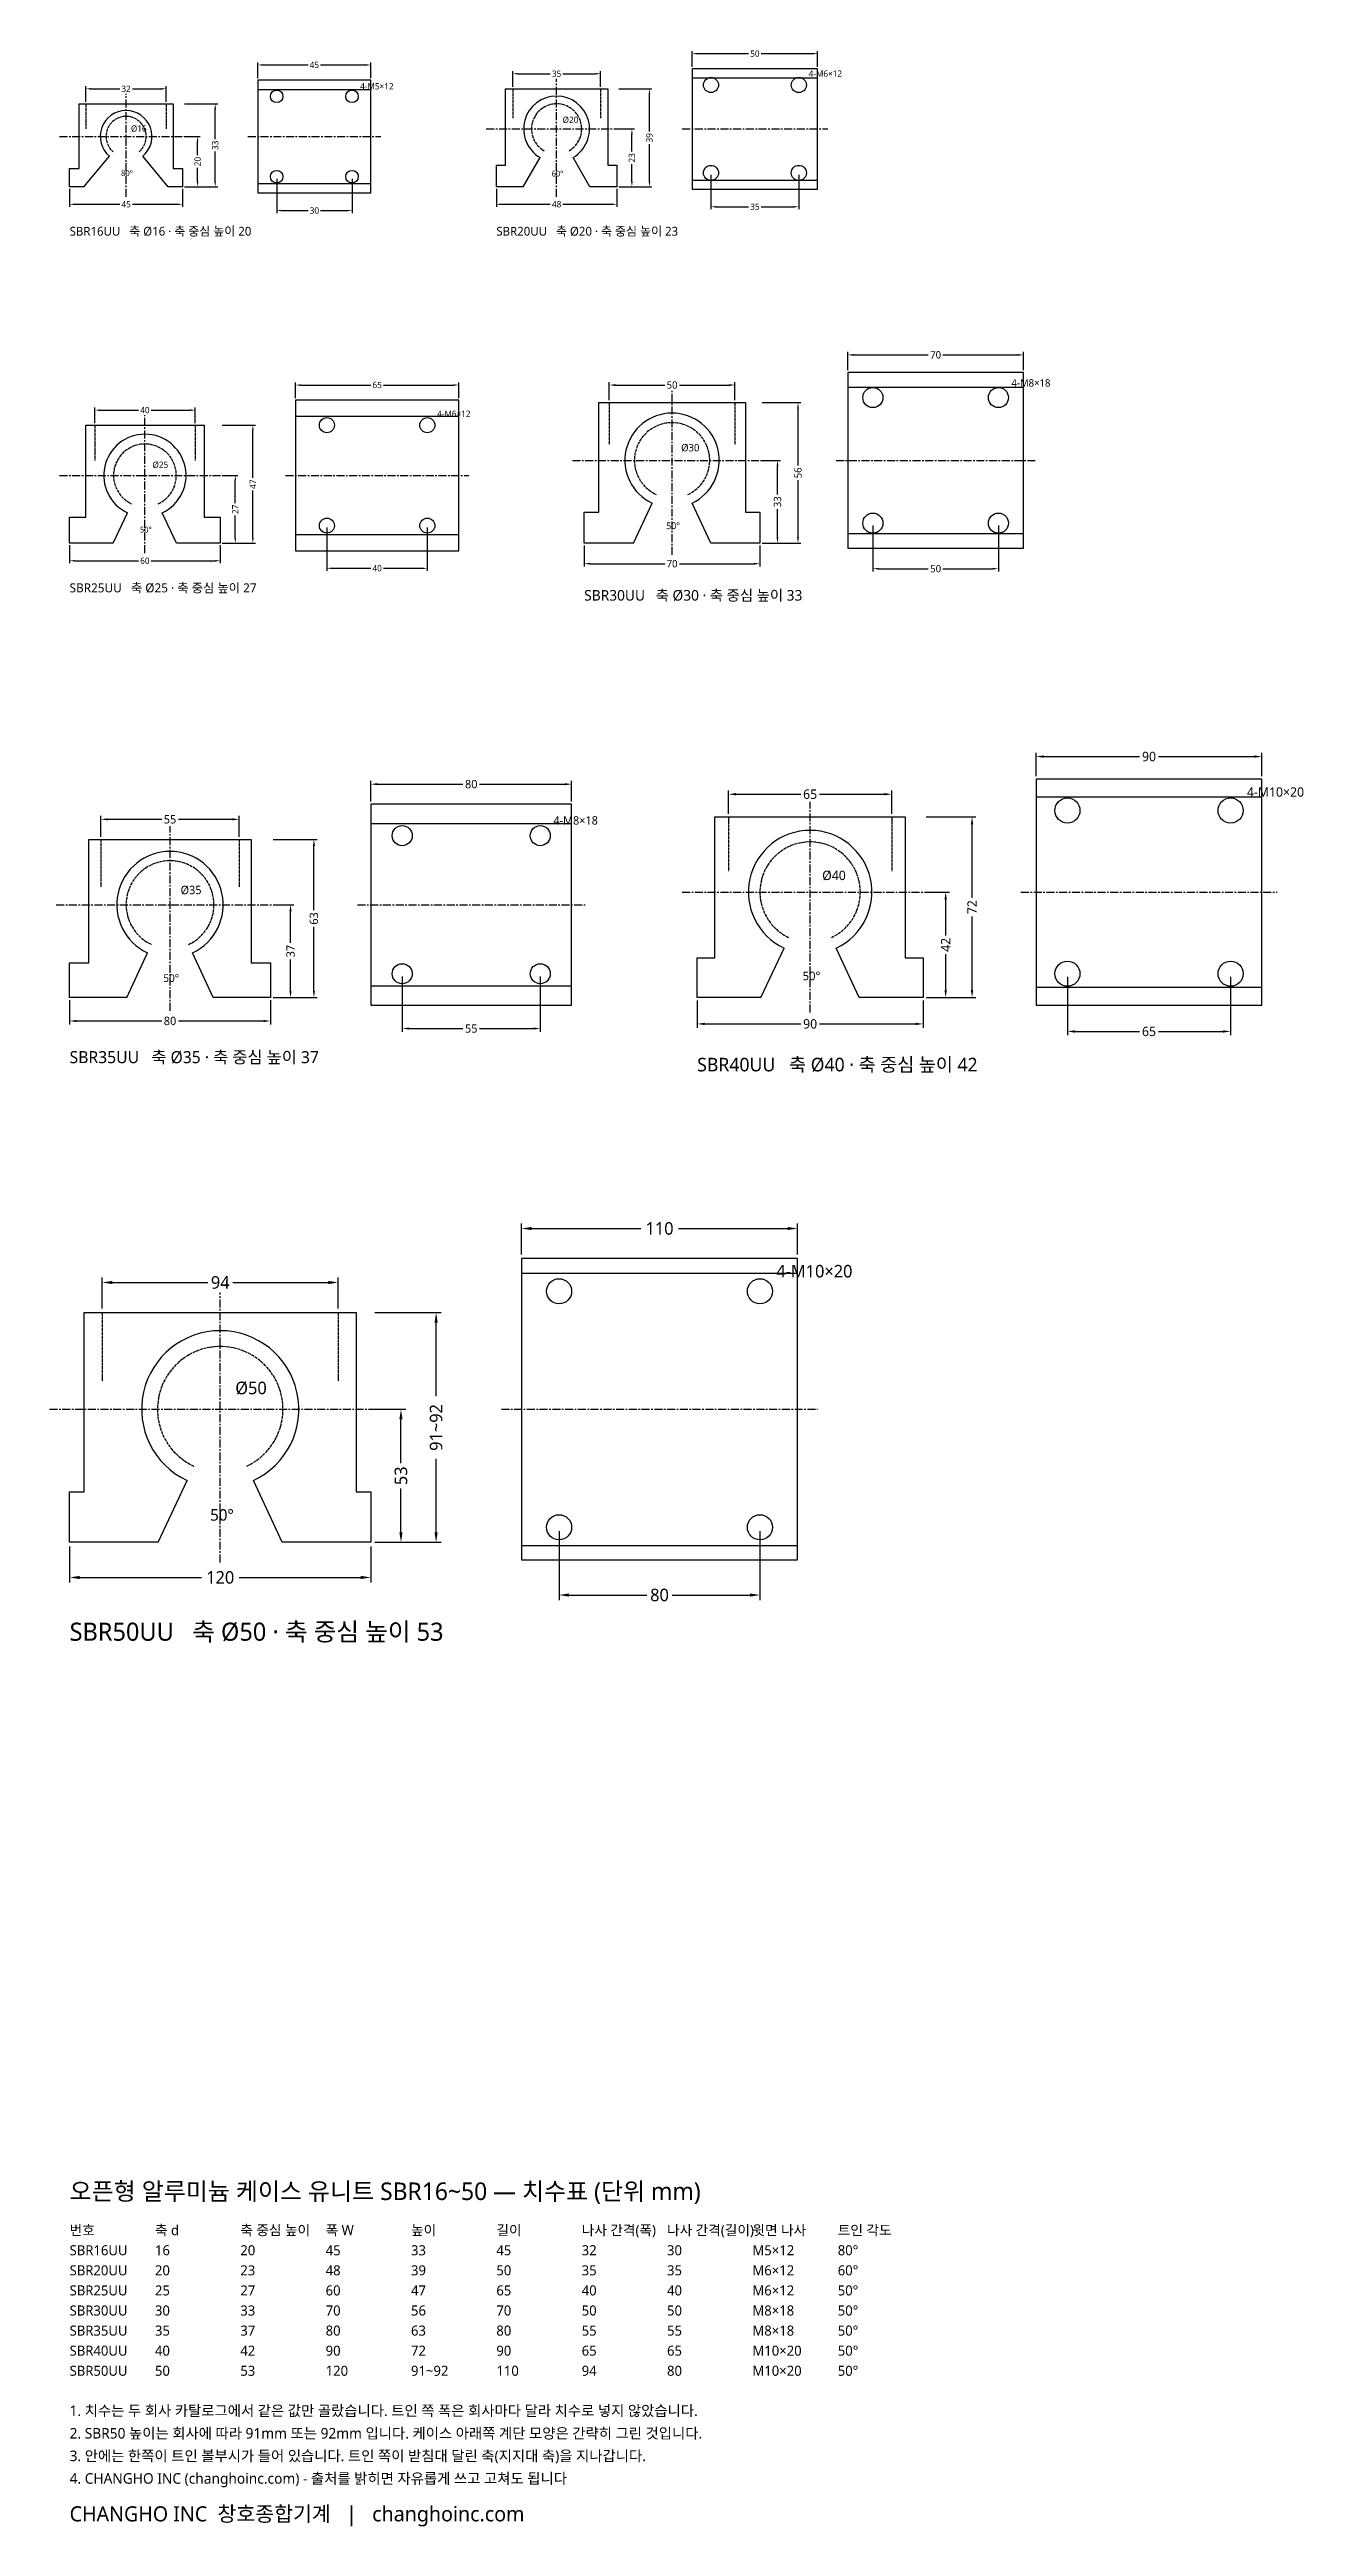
# Model space of a CAD drawing. Header units: millimetres. Extents: x -8 to 492, y -932 to 55.
import ezdxf

# ---------------------------------------------------------------- set-up
doc = ezdxf.new("R2010")
doc.units = ezdxf.units.MM
doc.linetypes.add('CENTER', pattern=[5.08, 3.175, -0.635, 0.635, -0.635])
doc.linetypes.add('DASHED', pattern=[1.524, 1.27, -0.254])
for name, color, linetype in [('문자', 7, 'CONTINUOUS'), ('숨은선', 3, 'DASHED'), ('외형선', 7, 'CONTINUOUS'), ('중심선', 1, 'CENTER'), ('치수', 4, 'CONTINUOUS')]:
    doc.layers.add(name, color=color, linetype=linetype)
doc.styles.add('CH_KOR', font='malgun.ttf')
doc.dimstyles.new('CH_DIM', dxfattribs={"dimtxt": 2.5, "dimasz": 2, "dimexe": 1, "dimexo": 0.8, "dimgap": 0.8, "dimtad": 1, "dimdec": 1, "dimdsep": 46, "dimtxsty": 'CH_KOR', "dimcen": 2.5, "dimclrd": 4, "dimclre": 4, "dimclrt": 4, "dimazin": 3, "dimtfac": 1, "dimtmove": 0, "dimatfit": 3})

msp = doc.modelspace()

# ---------------------------------------------------------------- texts
at = {"layer": '문자', "style": 'CH_KOR'}
for s, height, p in [('오픈형 알루미늄 케이스 유니트 SBR16~50 — 치수표 (단위 mm)', 7, (0, -802)), ('번호', 4, (0, -816)), ('축 d', 4, (34, -816)), ('축 중심 높이', 4, (68, -816)), ('폭 W', 4, (102, -816)), ('높이', 4, (136, -816)), ('길이', 4, (170, -816)), ('나사 간격(폭)', 4, (204, -816)), ('나사 간격(길이)', 4, (238, -816)), ('윗면 나사', 4, (272, -816)), ('트인 각도', 4, (306, -816)), ('SBR16UU', 4, (0, -824)), ('SBR20UU', 4, (0, -832)), ('20', 4, (34, -832)), ('16', 4, (34, -824)), ('20', 4, (68, -824)), ('23', 4, (68, -832)), ('45', 4, (102, -824)), ('48', 4, (102, -832)), ('33', 4, (136, -824)), ('39', 4, (136, -832)), ('45', 4, (170, -824)), ('50', 4, (170, -832)), ('32', 4, (204, -824)), ('35', 4, (204, -832)), ('30', 4, (238, -824)), ('35', 4, (238, -832)), ('M5×12', 4, (272, -824)), ('M6×12', 4, (272, -832)), ('80°', 4, (306, -824)), ('60°', 4, (306, -832)), ('SBR25UU', 4, (0, -840)), ('25', 4, (34, -840)), ('27', 4, (68, -840)), ('60', 4, (102, -840)), ('47', 4, (136, -840)), ('65', 4, (170, -840)), ('40', 4, (204, -840)), ('40', 4, (238, -840)), ('M6×12', 4, (272, -840)), ('50°', 4, (306, -840)), ('SBR30UU', 4, (0, -848)), ('30', 4, (34, -848)), ('33', 4, (68, -848)), ('70', 4, (102, -848)), ('56', 4, (136, -848)), ('70', 4, (170, -848)), ('50', 4, (204, -848)), ('50', 4, (238, -848)), ('M8×18', 4, (272, -848)), ('50°', 4, (306, -848)), ('SBR35UU', 4, (0, -856)), ('35', 4, (34, -856)), ('37', 4, (68, -856)), ('80', 4, (102, -856)), ('63', 4, (136, -856)), ('80', 4, (170, -856)), ('55', 4, (204, -856)), ('55', 4, (238, -856)), ('M8×18', 4, (272, -856)), ('50°', 4, (306, -856)), ('SBR40UU', 4, (0, -864)), ('SBR50UU', 4, (0, -872)), ('40', 4, (34, -864)), ('50', 4, (34, -872)), ('42', 4, (68, -864)), ('53', 4, (68, -872)), ('90', 4, (102, -864)), ('120', 4, (102, -872)), ('72', 4, (136, -864)), ('91~92', 4, (136, -872)), ('90', 4, (170, -864)), ('110', 4, (170, -872)), ('94', 4, (204, -872)), ('65', 4, (204, -864)), ('80', 4, (238, -872)), ('65', 4, (238, -864)), ('M10×20', 4, (272, -864)), ('M10×20', 4, (272, -872)), ('50°', 4, (306, -864)), ('50°', 4, (306, -872)), ('1. 치수는 두 회사 카탈로그에서 같은 값만 골랐습니다. 트인 쪽 폭은 회사마다 달라 치수로 넣지 않았습니다.', 4.2, (0, -888)), ('2. SBR50 높이는 회사에 따라 91mm 또는 92mm 입니다. 케이스 아래쪽 계단 모양은 간략히 그린 것입니다.', 4.2, (0, -897)), ('3. 안에는 한쪽이 트인 볼부시가 들어 있습니다. 트인 쪽이 받침대 달린 축(지지대 축)을 지나갑니다.', 4.2, (0, -906)), ('4. CHANGHO INC (changhoinc.com) - 출처를 밝히면 자유롭게 쓰고 고쳐도 됩니다', 4.2, (0, -915)), ('CHANGHO INC  창호종합기계   |   changhoinc.com', 6, (0, -930))]:
    msp.add_text(s, height=height, dxfattribs=at).set_placement(p)

# ---------------------------------------------------------------- blocks, each defined once
blk = doc.blocks.new('_CLOSEDFILLED')
at = {"color": 0, "linetype": 'BYBLOCK'}
blk.add_solid([(-1, 0.16), (0, 0), (-1, -0.16)], dxfattribs=at)
blk = doc.blocks.new('*D1')
at = {"color": 4}
for p, q in [((-22.5, -0.8), (-22.5, -8)), ((-20.5, -7), (-2.5, -7)), ((2.5, -7), (20.5, -7)), ((22.5, -0.8), (22.5, -8))]:
    blk.add_line(p, q, dxfattribs=at)
at = {"layer": 'Defpoints'}
for p in [(-22.5, 0), (22.5, 0), (-22.5, -7)]:
    blk.add_point(p, dxfattribs=at)
at = {"layer": '치수', "color": 4, "xscale": 2, "yscale": 2, "rotation": 180}
blk.add_blockref('_CLOSEDFILLED', (-22.5, -7), dxfattribs=at)
at = {"layer": '치수', "color": 4, "xscale": 2, "yscale": 2}
blk.add_blockref('_CLOSEDFILLED', (22.5, -7), dxfattribs=at)
at = {"layer": '치수', "color": 4, "insert": (0, -7), "char_height": 2.5, "attachment_point": 5, "style": 'CH_KOR'}
blk.add_mtext('45', dxfattribs=at)
blk = doc.blocks.new('*D2')
at = {"color": 4}
for p, q in [((-16, 33.8), (-16, 40)), ((16, 33.8), (16, 40)), ((-14, 39), (-2.5, 39)), ((2.5, 39), (14, 39))]:
    blk.add_line(p, q, dxfattribs=at)
at = {"layer": 'Defpoints'}
for p in [(-16, 39), (-16, 33), (16, 33)]:
    blk.add_point(p, dxfattribs=at)
at = {"layer": '치수', "color": 4, "xscale": 2, "yscale": 2, "rotation": 180}
blk.add_blockref('_CLOSEDFILLED', (-16, 39), dxfattribs=at)
at = {"layer": '치수', "color": 4, "xscale": 2, "yscale": 2}
blk.add_blockref('_CLOSEDFILLED', (16, 39), dxfattribs=at)
at = {"layer": '치수', "color": 4, "insert": (0, 39), "char_height": 2.5, "attachment_point": 5, "style": 'CH_KOR'}
blk.add_mtext('32', dxfattribs=at)
blk = doc.blocks.new('*D3')
at = {"color": 4}
for p, q in [((23.3, 33), (36.5, 33)), ((35.5, 19), (35.5, 31)), ((35.5, 2), (35.5, 14)), ((23.3, 0), (36.5, 0))]:
    blk.add_line(p, q, dxfattribs=at)
at = {"layer": 'Defpoints'}
for p in [(22.5, 33), (22.5, 0), (35.5, 0)]:
    blk.add_point(p, dxfattribs=at)
at = {"layer": '치수', "color": 4, "xscale": 2, "yscale": 2}
for p, rotation in [((35.5, 33), 90), ((35.5, 0), 270)]:
    blk.add_blockref('_CLOSEDFILLED', p, dxfattribs=dict(at, rotation=rotation))
at = {"layer": '치수', "color": 4, "insert": (35.5, 16.5), "char_height": 2.5, "attachment_point": 5, "rotation": 90, "style": 'CH_KOR'}
blk.add_mtext('33', dxfattribs=at)
blk = doc.blocks.new('*D4')
at = {"color": 4}
for p, q in [((23.3, 20), (29.5, 20)), ((28.5, 12.5), (28.5, 18)), ((23.3, 0), (29.5, 0)), ((28.5, 2), (28.5, 7.5))]:
    blk.add_line(p, q, dxfattribs=at)
at = {"layer": 'Defpoints'}
for p in [(22.5, 20), (22.5, 0), (28.5, 0)]:
    blk.add_point(p, dxfattribs=at)
at = {"layer": '치수', "color": 4, "xscale": 2, "yscale": 2}
for p, rotation in [((28.5, 20), 90), ((28.5, 0), 270)]:
    blk.add_blockref('_CLOSEDFILLED', p, dxfattribs=dict(at, rotation=rotation))
at = {"layer": '치수', "color": 4, "insert": (28.5, 10), "char_height": 2.5, "attachment_point": 5, "rotation": 90, "style": 'CH_KOR'}
blk.add_mtext('20', dxfattribs=at)
blk = doc.blocks.new('*D5')
at = {"color": 4}
for p, q in [((52.5, 43.3), (52.5, 49.5)), ((97.5, 43.3), (97.5, 49.5)), ((54.5, 48.5), (72.5, 48.5)), ((77.5, 48.5), (95.5, 48.5))]:
    blk.add_line(p, q, dxfattribs=at)
at = {"layer": 'Defpoints'}
for p in [(52.5, 48.5), (52.5, 42.5), (97.5, 42.5)]:
    blk.add_point(p, dxfattribs=at)
at = {"layer": '치수', "color": 4, "xscale": 2, "yscale": 2, "rotation": 180}
blk.add_blockref('_CLOSEDFILLED', (52.5, 48.5), dxfattribs=at)
at = {"layer": '치수', "color": 4, "xscale": 2, "yscale": 2}
blk.add_blockref('_CLOSEDFILLED', (97.5, 48.5), dxfattribs=at)
at = {"layer": '치수', "color": 4, "insert": (75, 48.5), "char_height": 2.5, "attachment_point": 5, "style": 'CH_KOR'}
blk.add_mtext('45', dxfattribs=at)
blk = doc.blocks.new('*D6')
at = {"color": 4}
for p, q in [((60, 3.2), (60, -10.5)), ((90, 3.2), (90, -10.5)), ((62, -9.5), (72.5, -9.5)), ((77.5, -9.5), (88, -9.5))]:
    blk.add_line(p, q, dxfattribs=at)
at = {"layer": 'Defpoints'}
for p in [(60, 4), (90, 4), (60, -9.5)]:
    blk.add_point(p, dxfattribs=at)
at = {"layer": '치수', "color": 4, "xscale": 2, "yscale": 2, "rotation": 180}
blk.add_blockref('_CLOSEDFILLED', (60, -9.5), dxfattribs=at)
at = {"layer": '치수', "color": 4, "xscale": 2, "yscale": 2}
blk.add_blockref('_CLOSEDFILLED', (90, -9.5), dxfattribs=at)
at = {"layer": '치수', "color": 4, "insert": (75, -9.5), "char_height": 2.5, "attachment_point": 5, "style": 'CH_KOR'}
blk.add_mtext('30', dxfattribs=at)
blk = doc.blocks.new('*D7')
at = {"color": 4}
for p, q in [((-24, -0.8), (-24, -8)), ((-22, -7), (-2.5, -7)), ((2.5, -7), (22, -7)), ((24, -0.8), (24, -8))]:
    blk.add_line(p, q, dxfattribs=at)
at = {"layer": 'Defpoints'}
for p in [(-24, 0), (24, 0), (-24, -7)]:
    blk.add_point(p, dxfattribs=at)
at = {"layer": '치수', "color": 4, "xscale": 2, "yscale": 2, "rotation": 180}
blk.add_blockref('_CLOSEDFILLED', (-24, -7), dxfattribs=at)
at = {"layer": '치수', "color": 4, "xscale": 2, "yscale": 2}
blk.add_blockref('_CLOSEDFILLED', (24, -7), dxfattribs=at)
at = {"layer": '치수', "color": 4, "insert": (0, -7), "char_height": 2.5, "attachment_point": 5, "style": 'CH_KOR'}
blk.add_mtext('48', dxfattribs=at)
blk = doc.blocks.new('*D8')
at = {"color": 4}
for p, q in [((-17.5, 39.8), (-17.5, 46)), ((-15.5, 45), (-2.5, 45)), ((2.5, 45), (15.5, 45)), ((17.5, 39.8), (17.5, 46))]:
    blk.add_line(p, q, dxfattribs=at)
at = {"layer": 'Defpoints'}
for p in [(-17.5, 45), (-17.5, 39), (17.5, 39)]:
    blk.add_point(p, dxfattribs=at)
at = {"layer": '치수', "color": 4, "xscale": 2, "yscale": 2, "rotation": 180}
blk.add_blockref('_CLOSEDFILLED', (-17.5, 45), dxfattribs=at)
at = {"layer": '치수', "color": 4, "xscale": 2, "yscale": 2}
blk.add_blockref('_CLOSEDFILLED', (17.5, 45), dxfattribs=at)
at = {"layer": '치수', "color": 4, "insert": (0, 45), "char_height": 2.5, "attachment_point": 5, "style": 'CH_KOR'}
blk.add_mtext('35', dxfattribs=at)
blk = doc.blocks.new('*D9')
at = {"color": 4}
for p, q in [((24.8, 39), (38, 39)), ((37, 22), (37, 37)), ((37, 2), (37, 17)), ((24.8, 0), (38, 0))]:
    blk.add_line(p, q, dxfattribs=at)
at = {"layer": 'Defpoints'}
for p in [(24, 39), (24, 0), (37, 0)]:
    blk.add_point(p, dxfattribs=at)
at = {"layer": '치수', "color": 4, "xscale": 2, "yscale": 2}
for p, rotation in [((37, 39), 90), ((37, 0), 270)]:
    blk.add_blockref('_CLOSEDFILLED', p, dxfattribs=dict(at, rotation=rotation))
at = {"layer": '치수', "color": 4, "insert": (37, 19.5), "char_height": 2.5, "attachment_point": 5, "rotation": 90, "style": 'CH_KOR'}
blk.add_mtext('39', dxfattribs=at)
blk = doc.blocks.new('*D10')
at = {"color": 4}
for p, q in [((24.8, 23), (31, 23)), ((30, 14), (30, 21)), ((24.8, 0), (31, 0)), ((30, 2), (30, 9))]:
    blk.add_line(p, q, dxfattribs=at)
at = {"layer": 'Defpoints'}
for p in [(24, 23), (24, 0), (30, 0)]:
    blk.add_point(p, dxfattribs=at)
at = {"layer": '치수', "color": 4, "xscale": 2, "yscale": 2}
for p, rotation in [((30, 23), 90), ((30, 0), 270)]:
    blk.add_blockref('_CLOSEDFILLED', p, dxfattribs=dict(at, rotation=rotation))
at = {"layer": '치수', "color": 4, "insert": (30, 11.5), "char_height": 2.5, "attachment_point": 5, "rotation": 90, "style": 'CH_KOR'}
blk.add_mtext('23', dxfattribs=at)
blk = doc.blocks.new('*D11')
at = {"color": 4}
for p, q in [((54, 47.8), (54, 54)), ((56, 53), (76.5, 53)), ((81.5, 53), (102, 53)), ((104, 47.8), (104, 54))]:
    blk.add_line(p, q, dxfattribs=at)
at = {"layer": 'Defpoints'}
for p in [(54, 53), (54, 47), (104, 47)]:
    blk.add_point(p, dxfattribs=at)
at = {"layer": '치수', "color": 4, "xscale": 2, "yscale": 2, "rotation": 180}
blk.add_blockref('_CLOSEDFILLED', (54, 53), dxfattribs=at)
at = {"layer": '치수', "color": 4, "xscale": 2, "yscale": 2}
blk.add_blockref('_CLOSEDFILLED', (104, 53), dxfattribs=at)
at = {"layer": '치수', "color": 4, "insert": (79, 53), "char_height": 2.5, "attachment_point": 5, "style": 'CH_KOR'}
blk.add_mtext('50', dxfattribs=at)
blk = doc.blocks.new('*D12')
at = {"color": 4}
for p, q in [((61.5, 4.7), (61.5, -9)), ((96.5, 4.7), (96.5, -9)), ((63.5, -8), (76.5, -8)), ((81.5, -8), (94.5, -8))]:
    blk.add_line(p, q, dxfattribs=at)
at = {"layer": 'Defpoints'}
for p in [(61.5, 5.5), (96.5, 5.5), (61.5, -8)]:
    blk.add_point(p, dxfattribs=at)
at = {"layer": '치수', "color": 4, "xscale": 2, "yscale": 2, "rotation": 180}
blk.add_blockref('_CLOSEDFILLED', (61.5, -8), dxfattribs=at)
at = {"layer": '치수', "color": 4, "xscale": 2, "yscale": 2}
blk.add_blockref('_CLOSEDFILLED', (96.5, -8), dxfattribs=at)
at = {"layer": '치수', "color": 4, "insert": (79, -8), "char_height": 2.5, "attachment_point": 5, "style": 'CH_KOR'}
blk.add_mtext('35', dxfattribs=at)
blk = doc.blocks.new('*D13')
at = {"color": 4}
for p, q in [((-30, -0.8), (-30, -8)), ((-28, -7), (-2.5, -7)), ((2.5, -7), (28, -7)), ((30, -0.8), (30, -8))]:
    blk.add_line(p, q, dxfattribs=at)
at = {"layer": 'Defpoints'}
for p in [(-30, 0), (30, 0), (-30, -7)]:
    blk.add_point(p, dxfattribs=at)
at = {"layer": '치수', "color": 4, "xscale": 2, "yscale": 2, "rotation": 180}
blk.add_blockref('_CLOSEDFILLED', (-30, -7), dxfattribs=at)
at = {"layer": '치수', "color": 4, "xscale": 2, "yscale": 2}
blk.add_blockref('_CLOSEDFILLED', (30, -7), dxfattribs=at)
at = {"layer": '치수', "color": 4, "insert": (0, -7), "char_height": 2.5, "attachment_point": 5, "style": 'CH_KOR'}
blk.add_mtext('60', dxfattribs=at)
blk = doc.blocks.new('*D14')
at = {"color": 4}
for p, q in [((-20, 47.8), (-20, 54)), ((-18, 53), (-2.5, 53)), ((2.5, 53), (18, 53)), ((20, 47.8), (20, 54))]:
    blk.add_line(p, q, dxfattribs=at)
at = {"layer": 'Defpoints'}
for p in [(-20, 53), (-20, 47), (20, 47)]:
    blk.add_point(p, dxfattribs=at)
at = {"layer": '치수', "color": 4, "xscale": 2, "yscale": 2, "rotation": 180}
blk.add_blockref('_CLOSEDFILLED', (-20, 53), dxfattribs=at)
at = {"layer": '치수', "color": 4, "xscale": 2, "yscale": 2}
blk.add_blockref('_CLOSEDFILLED', (20, 53), dxfattribs=at)
at = {"layer": '치수', "color": 4, "insert": (0, 53), "char_height": 2.5, "attachment_point": 5, "style": 'CH_KOR'}
blk.add_mtext('40', dxfattribs=at)
blk = doc.blocks.new('*D15')
at = {"color": 4}
for p, q in [((30.8, 47), (44, 47)), ((43, 26), (43, 45)), ((43, 2), (43, 21)), ((30.8, 0), (44, 0))]:
    blk.add_line(p, q, dxfattribs=at)
at = {"layer": 'Defpoints'}
for p in [(30, 47), (30, 0), (43, 0)]:
    blk.add_point(p, dxfattribs=at)
at = {"layer": '치수', "color": 4, "xscale": 2, "yscale": 2}
for p, rotation in [((43, 47), 90), ((43, 0), 270)]:
    blk.add_blockref('_CLOSEDFILLED', p, dxfattribs=dict(at, rotation=rotation))
at = {"layer": '치수', "color": 4, "insert": (43, 23.5), "char_height": 2.5, "attachment_point": 5, "rotation": 90, "style": 'CH_KOR'}
blk.add_mtext('47', dxfattribs=at)
blk = doc.blocks.new('*D16')
at = {"color": 4}
for p, q in [((30.8, 27), (37, 27)), ((36, 16), (36, 25)), ((36, 2), (36, 11)), ((30.8, 0), (37, 0))]:
    blk.add_line(p, q, dxfattribs=at)
at = {"layer": 'Defpoints'}
for p in [(30, 27), (30, 0), (36, 0)]:
    blk.add_point(p, dxfattribs=at)
at = {"layer": '치수', "color": 4, "xscale": 2, "yscale": 2}
for p, rotation in [((36, 27), 90), ((36, 0), 270)]:
    blk.add_blockref('_CLOSEDFILLED', p, dxfattribs=dict(at, rotation=rotation))
at = {"layer": '치수', "color": 4, "insert": (36, 13.5), "char_height": 2.5, "attachment_point": 5, "rotation": 90, "style": 'CH_KOR'}
blk.add_mtext('27', dxfattribs=at)
blk = doc.blocks.new('*D17')
at = {"color": 4}
for p, q in [((60, 57.8), (60, 64)), ((62, 63), (90, 63)), ((95, 63), (123, 63)), ((125, 57.8), (125, 64))]:
    blk.add_line(p, q, dxfattribs=at)
at = {"layer": 'Defpoints'}
for p in [(60, 63), (60, 57), (125, 57)]:
    blk.add_point(p, dxfattribs=at)
at = {"layer": '치수', "color": 4, "xscale": 2, "yscale": 2, "rotation": 180}
blk.add_blockref('_CLOSEDFILLED', (60, 63), dxfattribs=at)
at = {"layer": '치수', "color": 4, "xscale": 2, "yscale": 2}
blk.add_blockref('_CLOSEDFILLED', (125, 63), dxfattribs=at)
at = {"layer": '치수', "color": 4, "insert": (92.5, 63), "char_height": 2.5, "attachment_point": 5, "style": 'CH_KOR'}
blk.add_mtext('65', dxfattribs=at)
blk = doc.blocks.new('*D18')
at = {"color": 4}
for p, q in [((72.5, 6.2), (72.5, -11)), ((112.5, 6.2), (112.5, -11)), ((74.5, -10), (90, -10)), ((95, -10), (110.5, -10))]:
    blk.add_line(p, q, dxfattribs=at)
at = {"layer": 'Defpoints'}
for p in [(72.5, 7), (112.5, 7), (72.5, -10)]:
    blk.add_point(p, dxfattribs=at)
at = {"layer": '치수', "color": 4, "xscale": 2, "yscale": 2, "rotation": 180}
blk.add_blockref('_CLOSEDFILLED', (72.5, -10), dxfattribs=at)
at = {"layer": '치수', "color": 4, "xscale": 2, "yscale": 2}
blk.add_blockref('_CLOSEDFILLED', (112.5, -10), dxfattribs=at)
at = {"layer": '치수', "color": 4, "insert": (92.5, -10), "char_height": 2.5, "attachment_point": 5, "style": 'CH_KOR'}
blk.add_mtext('40', dxfattribs=at)
blk = doc.blocks.new('*D19')
at = {"color": 4}
for p, q in [((-35, -0.93), (-35, -9.33)), ((-32.67, -8.17), (-2.92, -8.17)), ((2.92, -8.17), (32.67, -8.17)), ((35, -0.93), (35, -9.33))]:
    blk.add_line(p, q, dxfattribs=at)
at = {"layer": 'Defpoints'}
for p in [(-35, 0), (35, 0), (-35, -8.17)]:
    blk.add_point(p, dxfattribs=at)
at = {"layer": '치수', "color": 4, "xscale": 2.3333333333333335, "yscale": 2.3333333333333335, "rotation": 180}
blk.add_blockref('_CLOSEDFILLED', (-35, -8.17), dxfattribs=at)
at = {"layer": '치수', "color": 4, "xscale": 2.3333333333333335, "yscale": 2.3333333333333335}
blk.add_blockref('_CLOSEDFILLED', (35, -8.17), dxfattribs=at)
at = {"layer": '치수', "color": 4, "insert": (0, -8.17), "char_height": 2.917, "attachment_point": 5, "style": 'CH_KOR'}
blk.add_mtext('70', dxfattribs=at)
blk = doc.blocks.new('*D20')
at = {"color": 4}
for p, q in [((-25, 56.93), (-25, 64.17)), ((-22.67, 63), (-2.92, 63)), ((2.92, 63), (22.67, 63)), ((25, 56.93), (25, 64.17))]:
    blk.add_line(p, q, dxfattribs=at)
at = {"layer": 'Defpoints'}
for p in [(-25, 63), (-25, 56), (25, 56)]:
    blk.add_point(p, dxfattribs=at)
at = {"layer": '치수', "color": 4, "xscale": 2.3333333333333335, "yscale": 2.3333333333333335, "rotation": 180}
blk.add_blockref('_CLOSEDFILLED', (-25, 63), dxfattribs=at)
at = {"layer": '치수', "color": 4, "xscale": 2.3333333333333335, "yscale": 2.3333333333333335}
blk.add_blockref('_CLOSEDFILLED', (25, 63), dxfattribs=at)
at = {"layer": '치수', "color": 4, "insert": (0, 63), "char_height": 2.917, "attachment_point": 5, "style": 'CH_KOR'}
blk.add_mtext('50', dxfattribs=at)
blk = doc.blocks.new('*D21')
at = {"color": 4}
for p, q in [((35.93, 56), (51.33, 56)), ((50.17, 30.92), (50.17, 53.67)), ((50.17, 2.33), (50.17, 25.08)), ((35.93, 0), (51.33, 0))]:
    blk.add_line(p, q, dxfattribs=at)
at = {"layer": 'Defpoints'}
for p in [(35, 56), (35, 0), (50.17, 0)]:
    blk.add_point(p, dxfattribs=at)
at = {"layer": '치수', "color": 4, "xscale": 2.3333333333333335, "yscale": 2.3333333333333335}
for p, rotation in [((50.17, 56), 90), ((50.17, 0), 270)]:
    blk.add_blockref('_CLOSEDFILLED', p, dxfattribs=dict(at, rotation=rotation))
at = {"layer": '치수', "color": 4, "insert": (50.17, 28), "char_height": 2.917, "attachment_point": 5, "rotation": 90, "style": 'CH_KOR'}
blk.add_mtext('56', dxfattribs=at)
blk = doc.blocks.new('*D22')
at = {"color": 4}
for p, q in [((35.93, 33), (43.17, 33)), ((42, 19.42), (42, 30.67)), ((42, 2.33), (42, 13.58)), ((35.93, 0), (43.17, 0))]:
    blk.add_line(p, q, dxfattribs=at)
at = {"layer": 'Defpoints'}
for p in [(35, 33), (35, 0), (42, 0)]:
    blk.add_point(p, dxfattribs=at)
at = {"layer": '치수', "color": 4, "xscale": 2.3333333333333335, "yscale": 2.3333333333333335}
for p, rotation in [((42, 33), 90), ((42, 0), 270)]:
    blk.add_blockref('_CLOSEDFILLED', p, dxfattribs=dict(at, rotation=rotation))
at = {"layer": '치수', "color": 4, "insert": (42, 16.5), "char_height": 2.917, "attachment_point": 5, "rotation": 90, "style": 'CH_KOR'}
blk.add_mtext('33', dxfattribs=at)
blk = doc.blocks.new('*D23')
at = {"color": 4}
for p, q in [((70, 68.93), (70, 76.17)), ((72.33, 75), (102.08, 75)), ((107.92, 75), (137.67, 75)), ((140, 68.93), (140, 76.17))]:
    blk.add_line(p, q, dxfattribs=at)
at = {"layer": 'Defpoints'}
for p in [(70, 75), (70, 68), (140, 68)]:
    blk.add_point(p, dxfattribs=at)
at = {"layer": '치수', "color": 4, "xscale": 2.3333333333333335, "yscale": 2.3333333333333335, "rotation": 180}
blk.add_blockref('_CLOSEDFILLED', (70, 75), dxfattribs=at)
at = {"layer": '치수', "color": 4, "xscale": 2.3333333333333335, "yscale": 2.3333333333333335}
blk.add_blockref('_CLOSEDFILLED', (140, 75), dxfattribs=at)
at = {"layer": '치수', "color": 4, "insert": (105, 75), "char_height": 2.917, "attachment_point": 5, "style": 'CH_KOR'}
blk.add_mtext('70', dxfattribs=at)
blk = doc.blocks.new('*D24')
at = {"color": 4}
for p, q in [((80, 7.07), (80, -11.33)), ((130, 7.07), (130, -11.33)), ((82.33, -10.17), (102.08, -10.17)), ((107.92, -10.17), (127.67, -10.17))]:
    blk.add_line(p, q, dxfattribs=at)
at = {"layer": 'Defpoints'}
for p in [(80, 8), (130, 8), (80, -10.17)]:
    blk.add_point(p, dxfattribs=at)
at = {"layer": '치수', "color": 4, "xscale": 2.3333333333333335, "yscale": 2.3333333333333335, "rotation": 180}
blk.add_blockref('_CLOSEDFILLED', (80, -10.17), dxfattribs=at)
at = {"layer": '치수', "color": 4, "xscale": 2.3333333333333335, "yscale": 2.3333333333333335}
blk.add_blockref('_CLOSEDFILLED', (130, -10.17), dxfattribs=at)
at = {"layer": '치수', "color": 4, "insert": (105, -10.17), "char_height": 2.917, "attachment_point": 5, "style": 'CH_KOR'}
blk.add_mtext('50', dxfattribs=at)
blk = doc.blocks.new('*D25')
at = {"color": 4}
for p, q in [((-40, -1.07), (-40, -10.67)), ((-37.33, -9.33), (-3.33, -9.33)), ((3.33, -9.33), (37.33, -9.33)), ((40, -1.07), (40, -10.67))]:
    blk.add_line(p, q, dxfattribs=at)
at = {"layer": 'Defpoints'}
for p in [(-40, 0), (40, 0), (-40, -9.33)]:
    blk.add_point(p, dxfattribs=at)
at = {"layer": '치수', "color": 4, "xscale": 2.6666666666666665, "yscale": 2.6666666666666665, "rotation": 180}
blk.add_blockref('_CLOSEDFILLED', (-40, -9.33), dxfattribs=at)
at = {"layer": '치수', "color": 4, "xscale": 2.6666666666666665, "yscale": 2.6666666666666665}
blk.add_blockref('_CLOSEDFILLED', (40, -9.33), dxfattribs=at)
at = {"layer": '치수', "color": 4, "insert": (0, -9.33), "char_height": 3.333, "attachment_point": 5, "style": 'CH_KOR'}
blk.add_mtext('80', dxfattribs=at)
blk = doc.blocks.new('*D26')
at = {"color": 4}
for p, q in [((-27.5, 64.07), (-27.5, 72.33)), ((-24.83, 71), (-3.33, 71)), ((3.33, 71), (24.83, 71)), ((27.5, 64.07), (27.5, 72.33))]:
    blk.add_line(p, q, dxfattribs=at)
at = {"layer": 'Defpoints'}
for p in [(-27.5, 71), (-27.5, 63), (27.5, 63)]:
    blk.add_point(p, dxfattribs=at)
at = {"layer": '치수', "color": 4, "xscale": 2.6666666666666665, "yscale": 2.6666666666666665, "rotation": 180}
blk.add_blockref('_CLOSEDFILLED', (-27.5, 71), dxfattribs=at)
at = {"layer": '치수', "color": 4, "xscale": 2.6666666666666665, "yscale": 2.6666666666666665}
blk.add_blockref('_CLOSEDFILLED', (27.5, 71), dxfattribs=at)
at = {"layer": '치수', "color": 4, "insert": (0, 71), "char_height": 3.333, "attachment_point": 5, "style": 'CH_KOR'}
blk.add_mtext('55', dxfattribs=at)
blk = doc.blocks.new('*D27')
at = {"color": 4}
for p, q in [((41.07, 63), (58.67, 63)), ((57.33, 34.83), (57.33, 60.33)), ((57.33, 2.67), (57.33, 28.17)), ((41.07, 0), (58.67, 0))]:
    blk.add_line(p, q, dxfattribs=at)
at = {"layer": 'Defpoints'}
for p in [(40, 63), (40, 0), (57.33, 0)]:
    blk.add_point(p, dxfattribs=at)
at = {"layer": '치수', "color": 4, "xscale": 2.6666666666666665, "yscale": 2.6666666666666665}
for p, rotation in [((57.33, 63), 90), ((57.33, 0), 270)]:
    blk.add_blockref('_CLOSEDFILLED', p, dxfattribs=dict(at, rotation=rotation))
at = {"layer": '치수', "color": 4, "insert": (57.33, 31.5), "char_height": 3.333, "attachment_point": 5, "rotation": 90, "style": 'CH_KOR'}
blk.add_mtext('63', dxfattribs=at)
blk = doc.blocks.new('*D28')
at = {"color": 4}
for p, q in [((41.07, 37), (49.33, 37)), ((48, 21.83), (48, 34.33)), ((48, 2.67), (48, 15.17)), ((41.07, 0), (49.33, 0))]:
    blk.add_line(p, q, dxfattribs=at)
at = {"layer": 'Defpoints'}
for p in [(40, 37), (40, 0), (48, 0)]:
    blk.add_point(p, dxfattribs=at)
at = {"layer": '치수', "color": 4, "xscale": 2.6666666666666665, "yscale": 2.6666666666666665}
for p, rotation in [((48, 37), 90), ((48, 0), 270)]:
    blk.add_blockref('_CLOSEDFILLED', p, dxfattribs=dict(at, rotation=rotation))
at = {"layer": '치수', "color": 4, "insert": (48, 18.5), "char_height": 3.333, "attachment_point": 5, "rotation": 90, "style": 'CH_KOR'}
blk.add_mtext('37', dxfattribs=at)
blk = doc.blocks.new('*D29')
at = {"color": 4}
for p, q in [((80, 78.07), (80, 86.33)), ((82.67, 85), (116.67, 85)), ((123.33, 85), (157.33, 85)), ((160, 78.07), (160, 86.33))]:
    blk.add_line(p, q, dxfattribs=at)
at = {"layer": 'Defpoints'}
for p in [(80, 85), (80, 77), (160, 77)]:
    blk.add_point(p, dxfattribs=at)
at = {"layer": '치수', "color": 4, "xscale": 2.6666666666666665, "yscale": 2.6666666666666665, "rotation": 180}
blk.add_blockref('_CLOSEDFILLED', (80, 85), dxfattribs=at)
at = {"layer": '치수', "color": 4, "xscale": 2.6666666666666665, "yscale": 2.6666666666666665}
blk.add_blockref('_CLOSEDFILLED', (160, 85), dxfattribs=at)
at = {"layer": '치수', "color": 4, "insert": (120, 85), "char_height": 3.333, "attachment_point": 5, "style": 'CH_KOR'}
blk.add_mtext('80', dxfattribs=at)
blk = doc.blocks.new('*D30')
at = {"color": 4}
for p, q in [((92.5, 8.43), (92.5, -13.67)), ((147.5, 8.43), (147.5, -13.67)), ((95.17, -12.33), (116.67, -12.33)), ((123.33, -12.33), (144.83, -12.33))]:
    blk.add_line(p, q, dxfattribs=at)
at = {"layer": 'Defpoints'}
for p in [(92.5, 9.5), (147.5, 9.5), (92.5, -12.33)]:
    blk.add_point(p, dxfattribs=at)
at = {"layer": '치수', "color": 4, "xscale": 2.6666666666666665, "yscale": 2.6666666666666665, "rotation": 180}
blk.add_blockref('_CLOSEDFILLED', (92.5, -12.33), dxfattribs=at)
at = {"layer": '치수', "color": 4, "xscale": 2.6666666666666665, "yscale": 2.6666666666666665}
blk.add_blockref('_CLOSEDFILLED', (147.5, -12.33), dxfattribs=at)
at = {"layer": '치수', "color": 4, "insert": (120, -12.33), "char_height": 3.333, "attachment_point": 5, "style": 'CH_KOR'}
blk.add_mtext('55', dxfattribs=at)
blk = doc.blocks.new('*D31')
at = {"color": 4}
for p, q in [((-45, -1.2), (-45, -12)), ((45, -1.2), (45, -12)), ((-42, -10.5), (-3.75, -10.5)), ((3.75, -10.5), (42, -10.5))]:
    blk.add_line(p, q, dxfattribs=at)
at = {"layer": 'Defpoints'}
for p in [(-45, 0), (45, 0), (-45, -10.5)]:
    blk.add_point(p, dxfattribs=at)
at = {"layer": '치수', "color": 4, "xscale": 3, "yscale": 3, "rotation": 180}
blk.add_blockref('_CLOSEDFILLED', (-45, -10.5), dxfattribs=at)
at = {"layer": '치수', "color": 4, "xscale": 3, "yscale": 3}
blk.add_blockref('_CLOSEDFILLED', (45, -10.5), dxfattribs=at)
at = {"layer": '치수', "color": 4, "insert": (0, -10.5), "char_height": 3.75, "attachment_point": 5, "style": 'CH_KOR'}
blk.add_mtext('90', dxfattribs=at)
blk = doc.blocks.new('*D32')
at = {"color": 4}
for p, q in [((-32.5, 73.2), (-32.5, 82.5)), ((-29.5, 81), (-3.75, 81)), ((3.75, 81), (29.5, 81)), ((32.5, 73.2), (32.5, 82.5))]:
    blk.add_line(p, q, dxfattribs=at)
at = {"layer": 'Defpoints'}
for p in [(-32.5, 81), (-32.5, 72), (32.5, 72)]:
    blk.add_point(p, dxfattribs=at)
at = {"layer": '치수', "color": 4, "xscale": 3, "yscale": 3, "rotation": 180}
blk.add_blockref('_CLOSEDFILLED', (-32.5, 81), dxfattribs=at)
at = {"layer": '치수', "color": 4, "xscale": 3, "yscale": 3}
blk.add_blockref('_CLOSEDFILLED', (32.5, 81), dxfattribs=at)
at = {"layer": '치수', "color": 4, "insert": (0, 81), "char_height": 3.75, "attachment_point": 5, "style": 'CH_KOR'}
blk.add_mtext('65', dxfattribs=at)
blk = doc.blocks.new('*D33')
at = {"color": 4}
for p, q in [((46.2, 72), (66, 72)), ((64.5, 39.75), (64.5, 69)), ((64.5, 3), (64.5, 32.25)), ((46.2, 0), (66, 0))]:
    blk.add_line(p, q, dxfattribs=at)
at = {"layer": 'Defpoints'}
for p in [(45, 72), (45, 0), (64.5, 0)]:
    blk.add_point(p, dxfattribs=at)
at = {"layer": '치수', "color": 4, "xscale": 3, "yscale": 3}
for p, rotation in [((64.5, 72), 90), ((64.5, 0), 270)]:
    blk.add_blockref('_CLOSEDFILLED', p, dxfattribs=dict(at, rotation=rotation))
at = {"layer": '치수', "color": 4, "insert": (64.5, 36), "char_height": 3.75, "attachment_point": 5, "rotation": 90, "style": 'CH_KOR'}
blk.add_mtext('72', dxfattribs=at)
blk = doc.blocks.new('*D34')
at = {"color": 4}
for p, q in [((46.2, 42), (55.5, 42)), ((54, 24.75), (54, 39)), ((54, 3), (54, 17.25)), ((46.2, 0), (55.5, 0))]:
    blk.add_line(p, q, dxfattribs=at)
at = {"layer": 'Defpoints'}
for p in [(45, 42), (45, 0), (54, 0)]:
    blk.add_point(p, dxfattribs=at)
at = {"layer": '치수', "color": 4, "xscale": 3, "yscale": 3}
for p, rotation in [((54, 42), 90), ((54, 0), 270)]:
    blk.add_blockref('_CLOSEDFILLED', p, dxfattribs=dict(at, rotation=rotation))
at = {"layer": '치수', "color": 4, "insert": (54, 21), "char_height": 3.75, "attachment_point": 5, "rotation": 90, "style": 'CH_KOR'}
blk.add_mtext('42', dxfattribs=at)
blk = doc.blocks.new('*D35')
at = {"color": 4}
for p, q in [((90, 88.2), (90, 97.5)), ((93, 96), (131.25, 96)), ((138.75, 96), (177, 96)), ((180, 88.2), (180, 97.5))]:
    blk.add_line(p, q, dxfattribs=at)
at = {"layer": 'Defpoints'}
for p in [(90, 96), (90, 87), (180, 87)]:
    blk.add_point(p, dxfattribs=at)
at = {"layer": '치수', "color": 4, "xscale": 3, "yscale": 3, "rotation": 180}
blk.add_blockref('_CLOSEDFILLED', (90, 96), dxfattribs=at)
at = {"layer": '치수', "color": 4, "xscale": 3, "yscale": 3}
blk.add_blockref('_CLOSEDFILLED', (180, 96), dxfattribs=at)
at = {"layer": '치수', "color": 4, "insert": (135, 96), "char_height": 3.75, "attachment_point": 5, "style": 'CH_KOR'}
blk.add_mtext('90', dxfattribs=at)
blk = doc.blocks.new('*D36')
at = {"color": 4}
for p, q in [((102.5, 8.3), (102.5, -15)), ((167.5, 8.3), (167.5, -15)), ((105.5, -13.5), (131.25, -13.5)), ((138.75, -13.5), (164.5, -13.5))]:
    blk.add_line(p, q, dxfattribs=at)
at = {"layer": 'Defpoints'}
for p in [(102.5, 9.5), (167.5, 9.5), (102.5, -13.5)]:
    blk.add_point(p, dxfattribs=at)
at = {"layer": '치수', "color": 4, "xscale": 3, "yscale": 3, "rotation": 180}
blk.add_blockref('_CLOSEDFILLED', (102.5, -13.5), dxfattribs=at)
at = {"layer": '치수', "color": 4, "xscale": 3, "yscale": 3}
blk.add_blockref('_CLOSEDFILLED', (167.5, -13.5), dxfattribs=at)
at = {"layer": '치수', "color": 4, "insert": (135, -13.5), "char_height": 3.75, "attachment_point": 5, "style": 'CH_KOR'}
blk.add_mtext('65', dxfattribs=at)
blk = doc.blocks.new('*D37')
at = {"color": 4}
for p, q in [((-60, -1.6), (-60, -16)), ((60, -1.6), (60, -16)), ((-56, -14), (-7.5, -14)), ((7.5, -14), (56, -14))]:
    blk.add_line(p, q, dxfattribs=at)
at = {"layer": 'Defpoints'}
for p in [(-60, 0), (60, 0), (-60, -14)]:
    blk.add_point(p, dxfattribs=at)
at = {"layer": '치수', "color": 4, "xscale": 4, "yscale": 4, "rotation": 180}
blk.add_blockref('_CLOSEDFILLED', (-60, -14), dxfattribs=at)
at = {"layer": '치수', "color": 4, "xscale": 4, "yscale": 4}
blk.add_blockref('_CLOSEDFILLED', (60, -14), dxfattribs=at)
at = {"layer": '치수', "color": 4, "insert": (0, -14), "char_height": 5, "attachment_point": 5, "style": 'CH_KOR'}
blk.add_mtext('120', dxfattribs=at)
blk = doc.blocks.new('*D38')
at = {"color": 4}
for p, q in [((-47, 93.1), (-47, 105.5)), ((-43, 103.5), (-5, 103.5)), ((5, 103.5), (43, 103.5)), ((47, 93.1), (47, 105.5))]:
    blk.add_line(p, q, dxfattribs=at)
at = {"layer": 'Defpoints'}
for p in [(-47, 103.5), (-47, 91.5), (47, 91.5)]:
    blk.add_point(p, dxfattribs=at)
at = {"layer": '치수', "color": 4, "xscale": 4, "yscale": 4, "rotation": 180}
blk.add_blockref('_CLOSEDFILLED', (-47, 103.5), dxfattribs=at)
at = {"layer": '치수', "color": 4, "xscale": 4, "yscale": 4}
blk.add_blockref('_CLOSEDFILLED', (47, 103.5), dxfattribs=at)
at = {"layer": '치수', "color": 4, "insert": (0, 103.5), "char_height": 5, "attachment_point": 5, "style": 'CH_KOR'}
blk.add_mtext('94', dxfattribs=at)
blk = doc.blocks.new('*D39')
at = {"color": 4}
for p, q in [((61.6, 91.5), (88, 91.5)), ((86, 58.25), (86, 87.5)), ((86, 4), (86, 33.25)), ((61.6, 0), (88, 0))]:
    blk.add_line(p, q, dxfattribs=at)
at = {"layer": 'Defpoints'}
for p in [(60, 91.5), (60, 0), (86, 0)]:
    blk.add_point(p, dxfattribs=at)
at = {"layer": '치수', "color": 4, "xscale": 4, "yscale": 4}
for p, rotation in [((86, 91.5), 90), ((86, 0), 270)]:
    blk.add_blockref('_CLOSEDFILLED', p, dxfattribs=dict(at, rotation=rotation))
at = {"layer": '치수', "color": 4, "insert": (86, 45.75), "char_height": 5, "attachment_point": 5, "rotation": 90, "style": 'CH_KOR'}
blk.add_mtext('91~92', dxfattribs=at)
blk = doc.blocks.new('*D40')
at = {"color": 4}
for p, q in [((61.6, 53), (74, 53)), ((72, 31.5), (72, 49)), ((72, 4), (72, 21.5)), ((61.6, 0), (74, 0))]:
    blk.add_line(p, q, dxfattribs=at)
at = {"layer": 'Defpoints'}
for p in [(60, 53), (60, 0), (72, 0)]:
    blk.add_point(p, dxfattribs=at)
at = {"layer": '치수', "color": 4, "xscale": 4, "yscale": 4}
for p, rotation in [((72, 53), 90), ((72, 0), 270)]:
    blk.add_blockref('_CLOSEDFILLED', p, dxfattribs=dict(at, rotation=rotation))
at = {"layer": '치수', "color": 4, "insert": (72, 26.5), "char_height": 5, "attachment_point": 5, "rotation": 90, "style": 'CH_KOR'}
blk.add_mtext('53', dxfattribs=at)
blk = doc.blocks.new('*D41')
at = {"color": 4}
for p, q in [((120, 114.6), (120, 127)), ((124, 125), (167.5, 125)), ((182.5, 125), (226, 125)), ((230, 114.6), (230, 127))]:
    blk.add_line(p, q, dxfattribs=at)
at = {"layer": 'Defpoints'}
for p in [(120, 125), (120, 113), (230, 113)]:
    blk.add_point(p, dxfattribs=at)
at = {"layer": '치수', "color": 4, "xscale": 4, "yscale": 4, "rotation": 180}
blk.add_blockref('_CLOSEDFILLED', (120, 125), dxfattribs=at)
at = {"layer": '치수', "color": 4, "xscale": 4, "yscale": 4}
blk.add_blockref('_CLOSEDFILLED', (230, 125), dxfattribs=at)
at = {"layer": '치수', "color": 4, "insert": (175, 125), "char_height": 5, "attachment_point": 5, "style": 'CH_KOR'}
blk.add_mtext('110', dxfattribs=at)
blk = doc.blocks.new('*D42')
at = {"color": 4}
for p, q in [((135, 4.4), (135, -23)), ((215, 4.4), (215, -23)), ((139, -21), (170, -21)), ((180, -21), (211, -21))]:
    blk.add_line(p, q, dxfattribs=at)
at = {"layer": 'Defpoints'}
for p in [(135, 6), (215, 6), (135, -21)]:
    blk.add_point(p, dxfattribs=at)
at = {"layer": '치수', "color": 4, "xscale": 4, "yscale": 4, "rotation": 180}
blk.add_blockref('_CLOSEDFILLED', (135, -21), dxfattribs=at)
at = {"layer": '치수', "color": 4, "xscale": 4, "yscale": 4}
blk.add_blockref('_CLOSEDFILLED', (215, -21), dxfattribs=at)
at = {"layer": '치수', "color": 4, "insert": (175, -21), "char_height": 5, "attachment_point": 5, "style": 'CH_KOR'}
blk.add_mtext('80', dxfattribs=at)
blk = doc.blocks.new('LIN_SBR16')
at = {"layer": '숨은선'}
for p, q in [((-16, 33), (-16, 23.1)), ((16, 33), (16, 23.1))]:
    blk.add_line(p, q, dxfattribs=at)
blk.add_arc((0, 20), 8, -50, 230, dxfattribs=at)
at = {"layer": '외형선'}
for p, q in [((52.5, 38.7), (97.5, 38.7)), ((-16.78, 0), (-6.62, 12.11)), ((52.5, 1.3), (97.5, 1.3))]:
    blk.add_line(p, q, dxfattribs=at)
blk.add_lwpolyline([(52.5, -2.5), (97.5, -2.5), (97.5, 42.5), (52.5, 42.5)], close=True, dxfattribs=at)
blk.add_lwpolyline([(-16.78, 0), (-22.5, 0), (-22.5, 7.26), (-18.7, 7.26), (-18.7, 33), (18.7, 33), (18.7, 7.26), (22.5, 7.26), (22.5, 0), (16.78, 0), (6.62, 12.11)], dxfattribs=at)
for centre in [(60, 36), (90, 36), (60, 4), (90, 4)]:
    blk.add_circle(centre, 2.5, dxfattribs=at)
blk.add_arc((0, 20), 10.3, -50, 230, dxfattribs=at)
at = {"layer": '중심선'}
for p, q in [((0, -4), (0, 37)), ((-26.5, 20), (26.5, 20)), ((48.5, 20), (101.5, 20))]:
    blk.add_line(p, q, dxfattribs=at)
at = {"layer": '문자', "style": 'CH_KOR'}
for s, height, p in [('4-M5×12', 2.5, (93.25, 38.75)), ('Ø16', 2.5, (1.92, 21.92)), ('80°', 2.3, (-2, 4.24)), ('SBR16UU   축 Ø16 · 축 중심 높이 20', 3.5, (-22.5, -19.5))]:
    blk.add_text(s, height=height, dxfattribs=at).set_placement(p)
at = {"layer": '치수'}
for base, p1, p2, picture, middle in [((52.5, 48.5), (52.5, 42.5), (97.5, 42.5), '*D5', (75, 48.5)), ((-16, 39), (-16, 33), (16, 33), '*D2', (0, 39)), ((-22.5, -7), (-22.5, 0), (22.5, 0), '*D1', (0, -7)), ((60, -9.5), (60, 4), (90, 4), '*D6', (75, -9.5))]:
    dim = blk.add_linear_dim(base=base, p1=p1, p2=p2, dimstyle='CH_DIM', override={"dimscale": 1}, dxfattribs=at)
    dim.commit()
    dim.dimension.update_dxf_attribs({"geometry": picture, "text_midpoint": middle})
dim = blk.add_linear_dim(base=(35.5, 0), p1=(22.5, 0), p2=(22.5, 33), angle=90, text='33', dimstyle='CH_DIM', override={"dimscale": 1}, dxfattribs=at)
dim.commit()
dim.dimension.update_dxf_attribs({"geometry": '*D3', "text_midpoint": (35.5, 16.5)})
dim = blk.add_linear_dim(base=(28.5, 0), p1=(22.5, 0), p2=(22.5, 20), angle=90, dimstyle='CH_DIM', override={"dimscale": 1}, dxfattribs=at)
dim.commit()
dim.dimension.update_dxf_attribs({"geometry": '*D4', "text_midpoint": (28.5, 10)})
blk = doc.blocks.new('LIN_SBR20')
at = {"layer": '숨은선'}
for p, q in [((-17.5, 39), (-17.5, 27.3)), ((17.5, 39), (17.5, 27.3))]:
    blk.add_line(p, q, dxfattribs=at)
blk.add_arc((0, 23), 10, -60, 240, dxfattribs=at)
at = {"layer": '외형선'}
for p, q in [((54, 43.38), (104, 43.38)), ((-13.28, 0), (-6.56, 11.64)), ((54, 2.62), (104, 2.62))]:
    blk.add_line(p, q, dxfattribs=at)
blk.add_lwpolyline([(54, -1), (104, -1), (104, 47), (54, 47)], close=True, dxfattribs=at)
blk.add_lwpolyline([(-13.28, 0), (-24, 0), (-24, 8.58), (-20.38, 8.58), (-20.38, 39), (20.38, 39), (20.38, 8.58), (24, 8.58), (24, 0), (13.28, 0), (6.56, 11.64)], dxfattribs=at)
for centre in [(61.5, 40.5), (96.5, 40.5), (61.5, 5.5), (96.5, 5.5)]:
    blk.add_circle(centre, 3, dxfattribs=at)
blk.add_arc((0, 23), 13.12, -60, 240, dxfattribs=at)
at = {"layer": '중심선'}
for p, q in [((0, -4), (0, 43)), ((-28, 23), (28, 23)), ((50, 23), (108, 23))]:
    blk.add_line(p, q, dxfattribs=at)
at = {"layer": '문자', "style": 'CH_KOR'}
for s, height, p in [('4-M6×12', 2.5, (100.4, 43.8)), ('Ø20', 2.5, (2.4, 25.4)), ('60°', 2.3, (-2, 4.07)), ('SBR20UU   축 Ø20 · 축 중심 높이 23', 3.5, (-24, -19.5))]:
    blk.add_text(s, height=height, dxfattribs=at).set_placement(p)
at = {"layer": '치수'}
for base, p1, p2, picture, middle in [((54, 53), (54, 47), (104, 47), '*D11', (79, 53)), ((-17.5, 45), (-17.5, 39), (17.5, 39), '*D8', (0, 45)), ((-24, -7), (-24, 0), (24, 0), '*D7', (0, -7)), ((61.5, -8), (61.5, 5.5), (96.5, 5.5), '*D12', (79, -8))]:
    dim = blk.add_linear_dim(base=base, p1=p1, p2=p2, dimstyle='CH_DIM', override={"dimscale": 1}, dxfattribs=at)
    dim.commit()
    dim.dimension.update_dxf_attribs({"geometry": picture, "text_midpoint": middle})
dim = blk.add_linear_dim(base=(37, 0), p1=(24, 0), p2=(24, 39), angle=90, text='39', dimstyle='CH_DIM', override={"dimscale": 1}, dxfattribs=at)
dim.commit()
dim.dimension.update_dxf_attribs({"geometry": '*D9', "text_midpoint": (37, 19.5)})
dim = blk.add_linear_dim(base=(30, 0), p1=(24, 0), p2=(24, 23), angle=90, dimstyle='CH_DIM', override={"dimscale": 1}, dxfattribs=at)
dim.commit()
dim.dimension.update_dxf_attribs({"geometry": '*D10', "text_midpoint": (30, 11.5)})
blk = doc.blocks.new('LIN_SBR25')
at = {"layer": '숨은선'}
for p, q in [((-20, 47), (-20, 32.9)), ((20, 47), (20, 32.9))]:
    blk.add_line(p, q, dxfattribs=at)
blk.add_arc((0, 27), 12.5, -65, 245, dxfattribs=at)
at = {"layer": '외형선'}
for p, q in [((60, 50.6), (125, 50.6)), ((-12.59, 0), (-6.93, 12.14)), ((60, 3.4), (125, 3.4))]:
    blk.add_line(p, q, dxfattribs=at)
blk.add_lwpolyline([(60, -3), (125, -3), (125, 57), (60, 57)], close=True, dxfattribs=at)
blk.add_lwpolyline([(-12.59, 0), (-30, 0), (-30, 10.34), (-23.6, 10.34), (-23.6, 47), (23.6, 47), (23.6, 10.34), (30, 10.34), (30, 0), (12.59, 0), (6.93, 12.14)], dxfattribs=at)
for centre in [(72.5, 47), (112.5, 47), (72.5, 7), (112.5, 7)]:
    blk.add_circle(centre, 3, dxfattribs=at)
blk.add_arc((0, 27), 16.4, -65, 245, dxfattribs=at)
at = {"layer": '중심선'}
for p, q in [((0, -4), (0, 51)), ((-34, 27), (34, 27)), ((56, 27), (129, 27))]:
    blk.add_line(p, q, dxfattribs=at)
at = {"layer": '문자', "style": 'CH_KOR'}
for s, height, p in [('4-M6×12', 2.5, (116.4, 50.3)), ('Ø25', 2.5, (3, 30)), ('50°', 2.3, (-2, 4.25)), ('SBR25UU   축 Ø25 · 축 중심 높이 27', 3.6, (-30, -19.6))]:
    blk.add_text(s, height=height, dxfattribs=at).set_placement(p)
at = {"layer": '치수'}
for base, p1, p2, picture, middle in [((60, 63), (60, 57), (125, 57), '*D17', (92.5, 63)), ((-20, 53), (-20, 47), (20, 47), '*D14', (0, 53)), ((-30, -7), (-30, 0), (30, 0), '*D13', (0, -7)), ((72.5, -10), (72.5, 7), (112.5, 7), '*D18', (92.5, -10))]:
    dim = blk.add_linear_dim(base=base, p1=p1, p2=p2, dimstyle='CH_DIM', override={"dimscale": 1}, dxfattribs=at)
    dim.commit()
    dim.dimension.update_dxf_attribs({"geometry": picture, "text_midpoint": middle})
dim = blk.add_linear_dim(base=(43, 0), p1=(30, 0), p2=(30, 47), angle=90, text='47', dimstyle='CH_DIM', override={"dimscale": 1}, dxfattribs=at)
dim.commit()
dim.dimension.update_dxf_attribs({"geometry": '*D15', "text_midpoint": (43, 23.5)})
dim = blk.add_linear_dim(base=(36, 0), p1=(30, 0), p2=(30, 27), angle=90, dimstyle='CH_DIM', override={"dimscale": 1}, dxfattribs=at)
dim.commit()
dim.dimension.update_dxf_attribs({"geometry": '*D16', "text_midpoint": (36, 13.5)})
blk = doc.blocks.new('LIN_SBR30')
at = {"layer": '숨은선'}
for p, q in [((-25, 56), (-25, 39.2)), ((25, 56), (25, 39.2))]:
    blk.add_line(p, q, dxfattribs=at)
blk.add_arc((0, 33), 15, -65, 245, dxfattribs=at)
at = {"layer": '외형선'}
for p, q in [((70, 62.2), (140, 62.2)), ((-15.39, 0), (-7.95, 15.96)), ((70, 3.8), (140, 3.8))]:
    blk.add_line(p, q, dxfattribs=at)
blk.add_lwpolyline([(70, -2), (140, -2), (140, 68), (70, 68)], close=True, dxfattribs=at)
blk.add_lwpolyline([(-15.39, 0), (-35, 0), (-35, 12.32), (-29.2, 12.32), (-29.2, 56), (29.2, 56), (29.2, 12.32), (35, 12.32), (35, 0), (15.39, 0), (7.95, 15.96)], dxfattribs=at)
for centre in [(80, 58), (130, 58), (80, 8), (130, 8)]:
    blk.add_circle(centre, 4, dxfattribs=at)
blk.add_arc((0, 33), 18.8, -65, 245, dxfattribs=at)
at = {"layer": '중심선'}
for p, q in [((0, -4.67), (0, 60.67)), ((-39.67, 33), (39.67, 33)), ((65.33, 33), (144.67, 33))]:
    blk.add_line(p, q, dxfattribs=at)
at = {"layer": '문자', "style": 'CH_KOR'}
for s, height, p in [('4-M8×18', 2.917, (135.2, 62.4)), ('Ø30', 2.917, (3.6, 36.6)), ('50°', 2.683, (-2.33, 5.59)), ('SBR30UU   축 Ø30 · 축 중심 높이 33', 4.2, (-35, -22.87))]:
    blk.add_text(s, height=height, dxfattribs=at).set_placement(p)
at = {"layer": '치수'}
for base, p1, p2, picture, middle in [((70, 75), (70, 68), (140, 68), '*D23', (105, 75)), ((-25, 63), (-25, 56), (25, 56), '*D20', (0, 63)), ((-35, -8.17), (-35, 0), (35, 0), '*D19', (0, -8.17)), ((80, -10.17), (80, 8), (130, 8), '*D24', (105, -10.17))]:
    dim = blk.add_linear_dim(base=base, p1=p1, p2=p2, dimstyle='CH_DIM', override={"dimscale": 1.166667}, dxfattribs=at)
    dim.commit()
    dim.dimension.update_dxf_attribs({"geometry": picture, "text_midpoint": middle})
dim = blk.add_linear_dim(base=(50.17, 0), p1=(35, 0), p2=(35, 56), angle=90, text='56', dimstyle='CH_DIM', override={"dimscale": 1.166667}, dxfattribs=at)
dim.commit()
dim.dimension.update_dxf_attribs({"geometry": '*D21', "text_midpoint": (50.17, 28)})
dim = blk.add_linear_dim(base=(42, 0), p1=(35, 0), p2=(35, 33), angle=90, dimstyle='CH_DIM', override={"dimscale": 1.166667}, dxfattribs=at)
dim.commit()
dim.dimension.update_dxf_attribs({"geometry": '*D22', "text_midpoint": (42, 16.5)})
blk = doc.blocks.new('LIN_SBR35')
at = {"layer": '숨은선'}
for p, q in [((-27.5, 63), (-27.5, 44.1)), ((27.5, 63), (27.5, 44.1))]:
    blk.add_line(p, q, dxfattribs=at)
blk.add_arc((0, 37), 17.5, -65, 245, dxfattribs=at)
at = {"layer": '외형선'}
for p, q in [((80, 69.3), (160, 69.3)), ((-17.25, 0), (-8.96, 17.79)), ((80, 4.7), (160, 4.7))]:
    blk.add_line(p, q, dxfattribs=at)
blk.add_lwpolyline([(80, -3), (160, -3), (160, 77), (80, 77)], close=True, dxfattribs=at)
blk.add_lwpolyline([(-17.25, 0), (-40, 0), (-40, 13.86), (-32.3, 13.86), (-32.3, 63), (32.3, 63), (32.3, 13.86), (40, 13.86), (40, 0), (17.25, 0), (8.96, 17.79)], dxfattribs=at)
for centre in [(92.5, 64.5), (147.5, 64.5), (92.5, 9.5), (147.5, 9.5)]:
    blk.add_circle(centre, 4, dxfattribs=at)
blk.add_arc((0, 37), 21.2, -65, 245, dxfattribs=at)
at = {"layer": '중심선'}
for p, q in [((0, -5.33), (0, 68.33)), ((-45.33, 37), (45.33, 37)), ((74.67, 37), (165.33, 37))]:
    blk.add_line(p, q, dxfattribs=at)
at = {"layer": '문자', "style": 'CH_KOR'}
for s, height, p in [('4-M8×18', 3.333, (152.7, 68.9)), ('Ø35', 3.333, (4.2, 41.2)), ('50°', 3.067, (-2.67, 6.23)), ('SBR35UU   축 Ø35 · 축 중심 높이 37', 4.8, (-40, -26.13))]:
    blk.add_text(s, height=height, dxfattribs=at).set_placement(p)
at = {"layer": '치수'}
for base, p1, p2, picture, middle in [((80, 85), (80, 77), (160, 77), '*D29', (120, 85)), ((-27.5, 71), (-27.5, 63), (27.5, 63), '*D26', (0, 71)), ((-40, -9.33), (-40, 0), (40, 0), '*D25', (0, -9.33)), ((92.5, -12.33), (92.5, 9.5), (147.5, 9.5), '*D30', (120, -12.33))]:
    dim = blk.add_linear_dim(base=base, p1=p1, p2=p2, dimstyle='CH_DIM', override={"dimscale": 1.333333}, dxfattribs=at)
    dim.commit()
    dim.dimension.update_dxf_attribs({"geometry": picture, "text_midpoint": middle})
dim = blk.add_linear_dim(base=(57.33, 0), p1=(40, 0), p2=(40, 63), angle=90, text='63', dimstyle='CH_DIM', override={"dimscale": 1.333333}, dxfattribs=at)
dim.commit()
dim.dimension.update_dxf_attribs({"geometry": '*D27', "text_midpoint": (57.33, 31.5)})
dim = blk.add_linear_dim(base=(48, 0), p1=(40, 0), p2=(40, 37), angle=90, dimstyle='CH_DIM', override={"dimscale": 1.333333}, dxfattribs=at)
dim.commit()
dim.dimension.update_dxf_attribs({"geometry": '*D28', "text_midpoint": (48, 18.5)})
blk = doc.blocks.new('LIN_SBR40')
at = {"layer": '숨은선'}
for p, q in [((-32.5, 72), (-32.5, 50.4)), ((32.5, 72), (32.5, 50.4))]:
    blk.add_line(p, q, dxfattribs=at)
blk.add_arc((0, 42), 20, -65, 245, dxfattribs=at)
at = {"layer": '외형선'}
for p, q in [((90, 79.9), (180, 79.9)), ((-19.58, 0), (-10.4, 19.7)), ((90, 4.1), (180, 4.1))]:
    blk.add_line(p, q, dxfattribs=at)
blk.add_lwpolyline([(90, -3), (180, -3), (180, 87), (90, 87)], close=True, dxfattribs=at)
blk.add_lwpolyline([(-19.58, 0), (-45, 0), (-45, 15.84), (-37.9, 15.84), (-37.9, 72), (37.9, 72), (37.9, 15.84), (45, 15.84), (45, 0), (19.58, 0), (10.4, 19.7)], dxfattribs=at)
for centre in [(102.5, 74.5), (167.5, 74.5), (102.5, 9.5), (167.5, 9.5)]:
    blk.add_circle(centre, 5, dxfattribs=at)
blk.add_arc((0, 42), 24.6, -65, 245, dxfattribs=at)
at = {"layer": '중심선'}
for p, q in [((0, -6), (0, 78)), ((-51, 42), (51, 42)), ((84, 42), (186, 42))]:
    blk.add_line(p, q, dxfattribs=at)
at = {"layer": '문자', "style": 'CH_KOR'}
for s, height, p in [('4-M10×20', 3.75, (174, 80)), ('Ø40', 3.75, (4.8, 46.8)), ('50°', 3.45, (-3, 6.9)), ('SBR40UU   축 Ø40 · 축 중심 높이 42', 5.4, (-45, -29.4))]:
    blk.add_text(s, height=height, dxfattribs=at).set_placement(p)
at = {"layer": '치수'}
for base, p1, p2, picture, middle in [((90, 96), (90, 87), (180, 87), '*D35', (135, 96)), ((-32.5, 81), (-32.5, 72), (32.5, 72), '*D32', (0, 81)), ((-45, -10.5), (-45, 0), (45, 0), '*D31', (0, -10.5)), ((102.5, -13.5), (102.5, 9.5), (167.5, 9.5), '*D36', (135, -13.5))]:
    dim = blk.add_linear_dim(base=base, p1=p1, p2=p2, dimstyle='CH_DIM', override={"dimscale": 1.5}, dxfattribs=at)
    dim.commit()
    dim.dimension.update_dxf_attribs({"geometry": picture, "text_midpoint": middle})
dim = blk.add_linear_dim(base=(64.5, 0), p1=(45, 0), p2=(45, 72), angle=90, text='72', dimstyle='CH_DIM', override={"dimscale": 1.5}, dxfattribs=at)
dim.commit()
dim.dimension.update_dxf_attribs({"geometry": '*D33', "text_midpoint": (64.5, 36)})
dim = blk.add_linear_dim(base=(54, 0), p1=(45, 0), p2=(45, 42), angle=90, dimstyle='CH_DIM', override={"dimscale": 1.5}, dxfattribs=at)
dim.commit()
dim.dimension.update_dxf_attribs({"geometry": '*D34', "text_midpoint": (54, 21)})
blk = doc.blocks.new('LIN_SBR50')
at = {"layer": '숨은선'}
for p, q in [((-47, 91.5), (-47, 64.05)), ((47, 91.5), (47, 64.05))]:
    blk.add_line(p, q, dxfattribs=at)
blk.add_arc((0, 53), 25, -65, 245, dxfattribs=at)
at = {"layer": '외형선'}
for p, q in [((120, 107.2), (230, 107.2)), ((-24.71, 0), (-13.23, 24.63)), ((120, -1.2), (230, -1.2))]:
    blk.add_line(p, q, dxfattribs=at)
blk.add_lwpolyline([(120, -7), (230, -7), (230, 113), (120, 113)], close=True, dxfattribs=at)
blk.add_lwpolyline([(-24.71, 0), (-60, 0), (-60, 20.13), (-54.2, 20.13), (-54.2, 91.5), (54.2, 91.5), (54.2, 20.13), (60, 20.13), (60, 0), (24.71, 0), (13.23, 24.63)], dxfattribs=at)
for centre in [(135, 100), (215, 100), (135, 6), (215, 6)]:
    blk.add_circle(centre, 5, dxfattribs=at)
blk.add_arc((0, 53), 31.3, -65, 245, dxfattribs=at)
at = {"layer": '중심선'}
for p, q in [((0, -8), (0, 99.5)), ((-68, 53), (68, 53)), ((112, 53), (238, 53))]:
    blk.add_line(p, q, dxfattribs=at)
at = {"layer": '문자', "style": 'CH_KOR'}
for s, height, p in [('4-M10×20', 5, (221.5, 105.5)), ('Ø50', 5, (6, 59)), ('50°', 4.6, (-4, 8.62)), ('SBR50UU   축 Ø50 · 축 중심 높이 53', 7.2, (-60, -39.2))]:
    blk.add_text(s, height=height, dxfattribs=at).set_placement(p)
at = {"layer": '치수'}
for base, p1, p2, picture, middle in [((120, 125), (120, 113), (230, 113), '*D41', (175, 125)), ((-47, 103.5), (-47, 91.5), (47, 91.5), '*D38', (0, 103.5)), ((-60, -14), (-60, 0), (60, 0), '*D37', (0, -14)), ((135, -21), (135, 6), (215, 6), '*D42', (175, -21))]:
    dim = blk.add_linear_dim(base=base, p1=p1, p2=p2, dimstyle='CH_DIM', override={"dimscale": 2}, dxfattribs=at)
    dim.commit()
    dim.dimension.update_dxf_attribs({"geometry": picture, "text_midpoint": middle})
dim = blk.add_linear_dim(base=(86, 0), p1=(60, 0), p2=(60, 91.5), angle=90, text='91~92', dimstyle='CH_DIM', override={"dimscale": 2}, dxfattribs=at)
dim.commit()
dim.dimension.update_dxf_attribs({"geometry": '*D39', "text_midpoint": (86, 45.75)})
dim = blk.add_linear_dim(base=(72, 0), p1=(60, 0), p2=(60, 53), angle=90, dimstyle='CH_DIM', override={"dimscale": 2}, dxfattribs=at)
dim.commit()
dim.dimension.update_dxf_attribs({"geometry": '*D40', "text_midpoint": (72, 26.5)})

# ---------------------------------------------------------------- block references
for name, p in [('LIN_SBR16', (22.5, 0)), ('LIN_SBR20', (194, 0)), ('LIN_SBR30', (240, -142)), ('LIN_SBR25', (30, -142)), ('LIN_SBR40', (295, -323)), ('LIN_SBR35', (40, -323)), ('LIN_SBR50', (60, -540))]:
    msp.add_blockref(name, p)

msp.set_redraw_order([(e.dxf.handle, doc.entitydb.next_handle()) for e in msp.query("TEXT MTEXT ATTDEF DIMENSION ARC_DIMENSION")])  # texts and dimensions are drawn at this point

doc.saveas('drawing.dxf')
